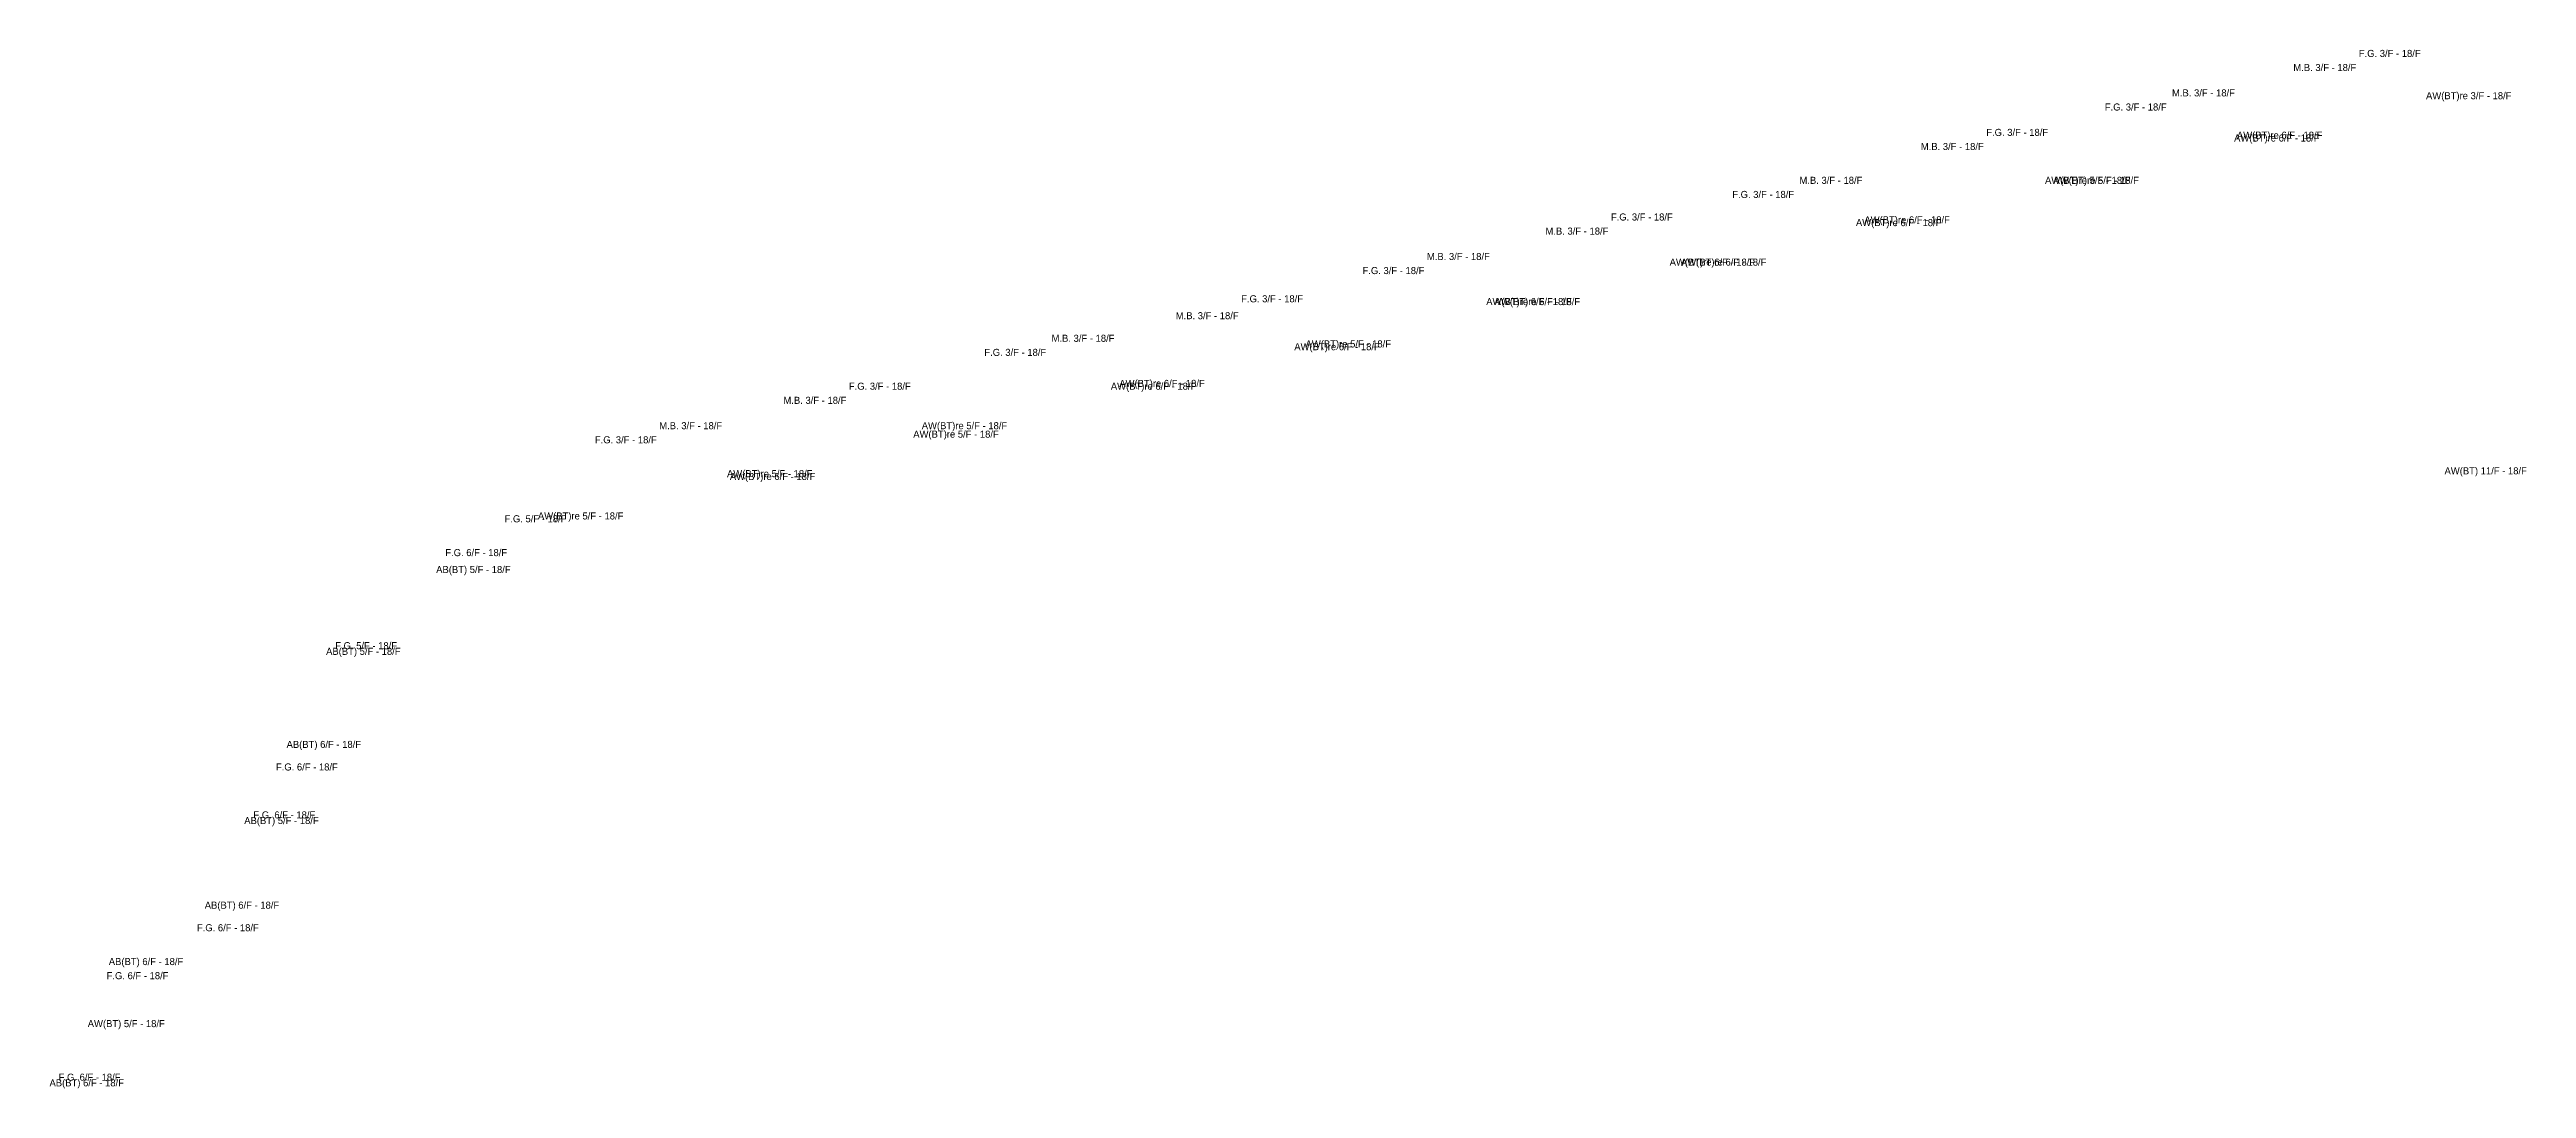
# Model space of a CAD drawing. Extents: x 817078 to 817239, y 826078 to 826189.
# Drawn here: x 817102.4 to 817190.2, y 826151.7 to 826188.5 of the extents above; entities that cross this region are included whole.
import ezdxf
from ezdxf.enums import TextEntityAlignment as Align

# ---------------------------------------------------------------- set-up
doc = ezdxf.new("R2010")
doc.units = 0
doc.layers.add('AC_Mitigation_Check', color=3, linetype='Continuous')

msp = doc.modelspace()

# ---------------------------------------------------------------- texts
at = {"layer": 'AC_Mitigation_Check'}
for s, p in [(' M.B. 3/F - 18/F', (817183, 826187.9)), (' F.G. 3/F - 18/F', (817185.3, 826188.4)), (' M.B. 3/F - 18/F', (817178.7, 826187)), (' F.G. 3/F - 18/F', (817176.3, 826186.5)), (' AW(BT)re 3/F - 18/F', (817188.1, 826186.9)), (' F.G. 3/F - 18/F', (817172.1, 826185.6)), (' AW(BT)re 6/F - 18/F', (817181.3, 826185.4)), (' AW(BT)re 6/F - 18/F', (817181.4, 826185.5)), (' M.B. 3/F - 18/F', (817169.8, 826185.1)), (' M.B. 3/F - 18/F', (817165.5, 826183.9)), (' AW(BT)re 5/F - 18/F', (817174.6, 826183.9)), (' AW(BT)re 5/F - 18/F', (817174.9, 826183.9)), (' F.G. 3/F - 18/F', (817163.1, 826183.4)), (' M.B. 3/F - 18/F', (817156.5, 826182.1)), (' F.G. 3/F - 18/F', (817158.8, 826182.6)), (' AW(BT)re 6/F - 18/F', (817167.9, 826182.4)), (' AW(BT)re 6/F - 18/F', (817168.2, 826182.5)), (' M.B. 3/F - 18/F', (817152.3, 826181.2)), (' AW(BT)re 6/F - 18/F', (817161.3, 826181)), (' AW(BT)re 6/F - 18/F', (817161.7, 826181)), (' F.G. 3/F - 18/F', (817150, 826180.7)), (' M.B. 3/F - 18/F', (817143.4, 826179.1)), (' F.G. 3/F - 18/F', (817145.7, 826179.7)), (' AW(BT)re 6/F - 18/F', (817154.8, 826179.6)), (' AW(BT)re 6/F - 18/F', (817155.1, 826179.6)), (' M.B. 3/F - 18/F', (817139, 826178.3)), (' F.G. 3/F - 18/F', (817136.6, 826177.8)), (' AW(BT)re 6/F - 18/F', (817148, 826178)), (' AW(BT)re 5/F - 18/F', (817148.4, 826178.1)), (' F.G. 3/F - 18/F', (817131.8, 826176.6)), (' AW(BT)re 6/F - 18/F', (817141.5, 826176.6)), (' AW(BT)re 6/F - 18/F', (817141.8, 826176.7)), (' M.B. 3/F - 18/F', (817129.5, 826176.1)), (' M.B. 3/F - 18/F', (817125.1, 826175.2)), (' AW(BT)re 5/F - 18/F', (817134.5, 826174.9)), (' AW(BT)re 5/F - 18/F', (817134.8, 826175.2)), (' F.G. 3/F - 18/F', (817122.8, 826174.7)), (' AW(BT)re 5/F - 18/F', (817127.9, 826173.5)), (' AW(BT)re 6/F - 18/F', (817128, 826173.4)), (' AW(BT) 11/F - 18/F', (817188.7, 826173.6)), (' F.G. 5/F - 18/F', (817119.6, 826171.9)), (' AW(BT)re 5/F - 18/F', (817121.2, 826172)), (' F.G. 6/F - 18/F', (817117.5, 826170.7)), (' AB(BT) 5/F - 18/F', (817117.4, 826170.1)), (' AB(BT) 5/F - 18/F', (817113.5, 826167.2)), (' F.G. 5/F - 18/F', (817113.6, 826167.4)), (' AB(BT) 6/F - 18/F', (817112.1, 826163.9)), (' F.G. 6/F - 18/F', (817111.5, 826163.1)), (' AB(BT) 5/F - 18/F', (817110.6, 826161.2)), (' F.G. 6/F - 18/F', (817110.7, 826161.4)), (' AB(BT) 6/F - 18/F', (817109.2, 826158.2)), (' F.G. 6/F - 18/F', (817108.7, 826157.4)), (' F.G. 6/F - 18/F', (817105.5, 826155.7)), (' AB(BT) 6/F - 18/F', (817105.8, 826156.2)), (' AW(BT) 5/F - 18/F', (817105.1, 826154)), (' AB(BT) 6/F - 18/F', (817103.7, 826151.9)), (' F.G. 6/F - 18/F', (817103.8, 826152.1))]:
    msp.add_text(s, height=0.25, dxfattribs=at).set_placement(p, align=Align.MIDDLE_CENTER)

doc.saveas('drawing.dxf')
